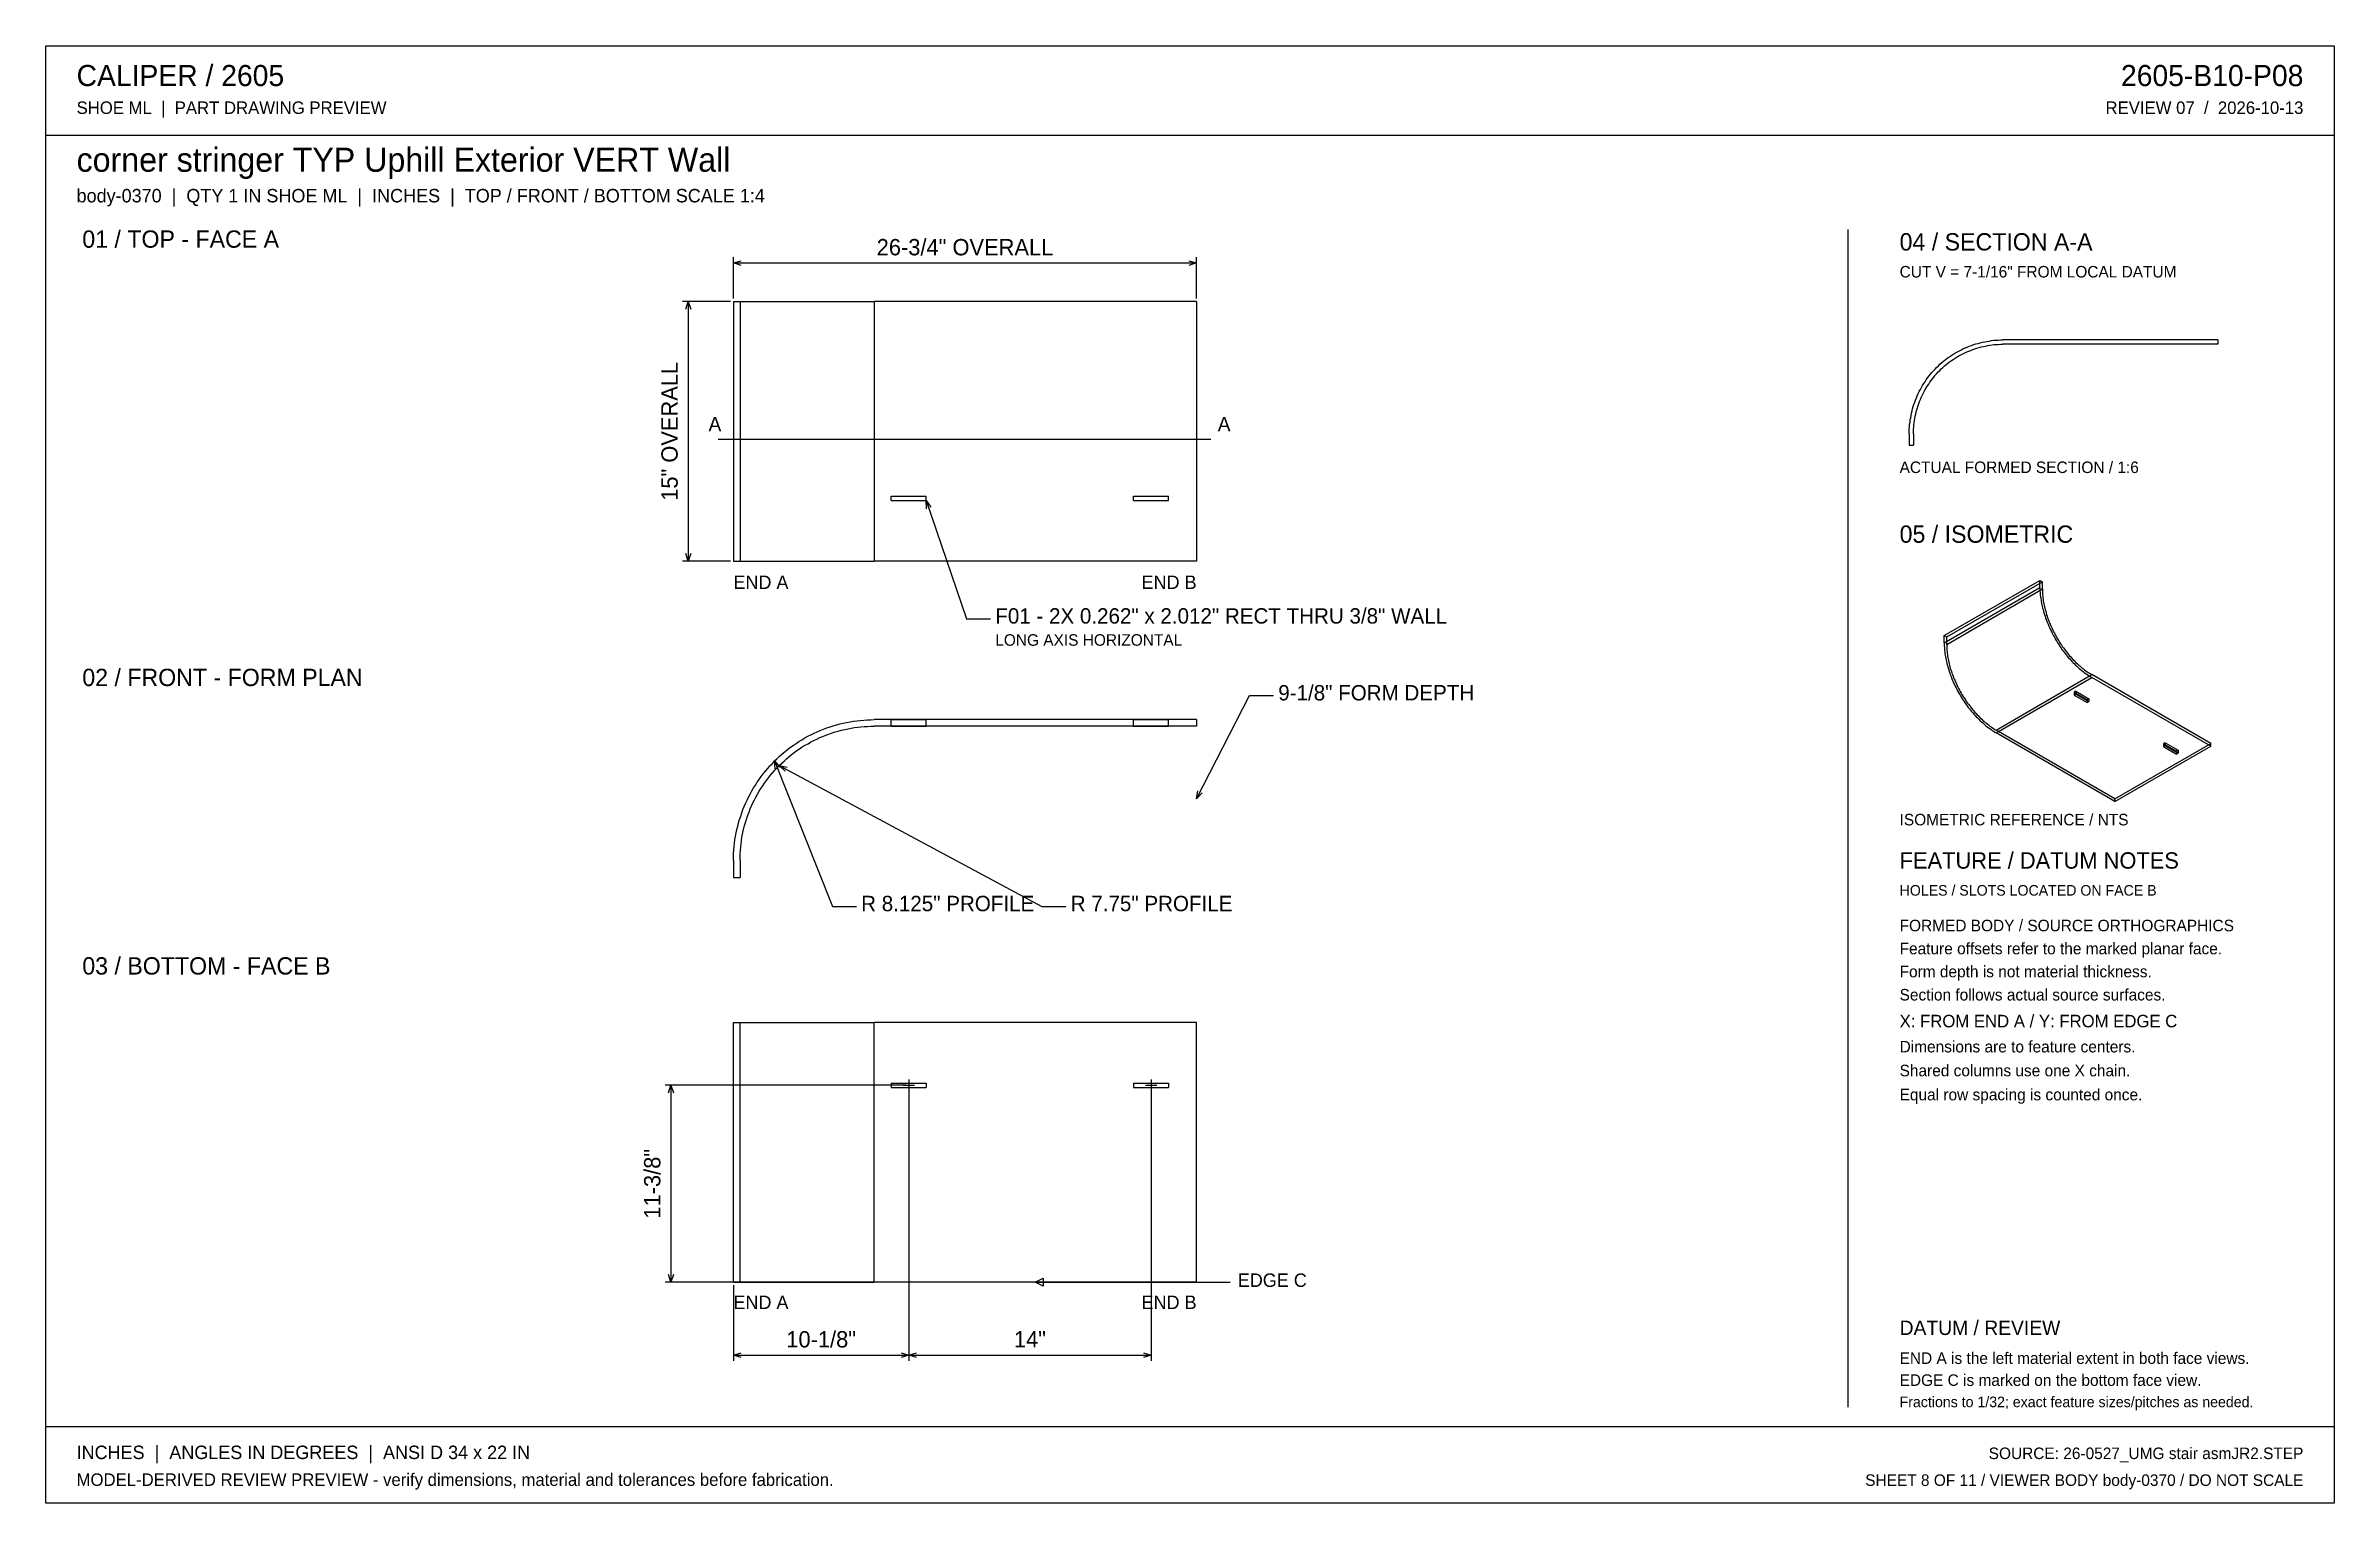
# Model space of a CAD drawing. Header units: inches. Extents: x 2 to 134, y 2 to 86.
import ezdxf
from ezdxf.enums import TextEntityAlignment as Align

# ---------------------------------------------------------------- set-up
doc = ezdxf.new("R2010")
doc.units = ezdxf.units.IN
doc.header["$MEASUREMENT"] = 0

msp = doc.modelspace()

# ---------------------------------------------------------------- texts
at = {"layer": 'ANNOTATION'}
for s, height, p in [('CALIPER / 2605', 1.2222, (3.67, 83.78)), ('SHOE ML  |  PART DRAWING PREVIEW', 0.7222, (3.67, 82.17)), ('corner stringer TYP Uphill Exterior VERT Wall', 1.3889, (3.67, 78.83)), ('body-0370  |  QTY 1 IN SHOE ML  |  INCHES  |  TOP / FRONT / BOTTOM SCALE 1:4', 0.7778, (3.67, 77.06)), ('01 / TOP - FACE A', 1, (4, 74.44)), ('04 / SECTION A-A', 1, (109, 74.28)), ('CUT V = 7-1/16" FROM LOCAL DATUM', 0.6667, (109, 72.72)), ('A', 0.833, (40.18, 63.83)), ('A', 0.833, (69.6, 63.83)), ('ACTUAL FORMED SECTION / 1:6', 0.6667, (109, 61.42)), ('05 / ISOMETRIC', 1, (109, 57.39)), ('END A', 0.778, (41.62, 54.72)), ('F01 - 2X 0.262" x 2.012" RECT THRU 3/8" WALL', 0.8889, (56.75, 52.72)), ('LONG AXIS HORIZONTAL', 0.6667, (56.75, 51.44)), ('02 / FRONT - FORM PLAN', 1, (4, 49.11)), ('9-1/8" FORM DEPTH', 0.8889, (73.1, 48.28)), ('ISOMETRIC REFERENCE / NTS', 0.6667, (109, 41.06)), ('FEATURE / DATUM NOTES', 0.9444, (109, 38.56)), ('HOLES / SLOTS LOCATED ON FACE B', 0.6111, (109, 37)), ('R 8.125" PROFILE', 0.8889, (49, 36.1)), ('R 7.75" PROFILE', 0.8889, (61.11, 36.1)), ('FORMED BODY / SOURCE ORTHOGRAPHICS', 0.6667, (109, 34.94)), ('03 / BOTTOM - FACE B', 1, (4, 32.44)), ('Feature offsets refer to the marked planar face.', 0.6667, (109, 33.61)), ('Form depth is not material thickness.', 0.6667, (109, 32.28)), ('Section follows actual source surfaces.', 0.6667, (109, 30.94)), ('X: FROM END A / Y: FROM EDGE C', 0.7222, (109, 29.39)), ('Dimensions are to feature centers.', 0.6667, (109, 27.94)), ('Shared columns use one X chain.', 0.6667, (109, 26.56)), ('Equal row spacing is counted once.', 0.6667, (109, 25.17)), ('EDGE C', 0.778, (70.76, 14.39)), ('END A', 0.778, (41.62, 13.11)), ('DATUM / REVIEW', 0.8333, (109, 11.61)), ('END A is the left material extent in both face views.', 0.6667, (109, 9.94)), ('EDGE C is marked on the bottom face view.', 0.6667, (109, 8.67)), ('Fractions to 1/32; exact feature sizes/pitches as needed.', 0.6111, (109, 7.44)), ('INCHES  |  ANGLES IN DEGREES  |  ANSI D 34 x 22 IN', 0.7778, (3.67, 4.44)), ('MODEL-DERIVED REVIEW PREVIEW - verify dimensions, material and tolerances before fabrication.', 0.7222, (3.67, 2.89))]:
    msp.add_text(s, height=height, dxfattribs=at).set_placement(p)
for s, height, p in [('2605-B10-P08', 1.2222, (132.33, 83.78)), ('REVIEW 07  /  2026-10-13', 0.7222, (132.33, 82.17)), ('END B', 0.778, (68.38, 54.72)), ('END B', 0.778, (68.38, 13.11)), ('SOURCE: 26-0527_UMG stair asmJR2.STEP', 0.6667, (132.33, 4.44)), ('SHEET 8 OF 11 / VIEWER BODY body-0370 / DO NOT SCALE', 0.6667, (132.33, 2.89))]:
    msp.add_text(s, height=height, dxfattribs=at).set_placement(p, align=Align.RIGHT)
for s, height, p in [('26-3/4" OVERALL', 0.9444, (55, 74)), ('10-1/8"', 0.944, (46.69, 10.89)), ('14"', 0.944, (58.75, 10.89))]:
    msp.add_text(s, height=height, dxfattribs=at).set_placement(p, align=Align.CENTER)
for s, height, p in [('15" OVERALL', 0.9444, (38.4, 63.83)), ('11-3/8"', 0.944, (37.4, 20.35))]:
    msp.add_text(s, height=height, rotation=90, dxfattribs=at).set_placement(p, align=Align.CENTER)

# ---------------------------------------------------------------- linework, layer by layer
at = {"layer": 'ANNOTATION'}
for p, q in [((41.62, 71.5), (41.62, 73.89)), ((41.62, 73.56), (42.07, 73.69)), ((41.62, 73.56), (68.38, 73.56)), ((42.07, 73.42), (41.62, 73.56)), ((67.93, 73.69), (68.38, 73.56)), ((68.38, 73.56), (67.93, 73.42)), ((68.38, 71.5), (68.38, 73.89)), ((41.46, 71.33), (38.68, 71.33)), ((38.87, 70.89), (39.01, 71.33)), ((39.01, 71.33), (39.01, 56.33)), ((39.01, 71.33), (39.15, 70.89)), ((40.74, 63.38), (69.21, 63.38)), ((52.76, 59.83), (55.08, 53)), ((52.77, 59.36), (52.76, 59.83)), ((52.76, 59.83), (53.03, 59.45)), ((41.46, 56.33), (38.68, 56.33)), ((39.01, 56.33), (38.87, 56.78)), ((39.15, 56.78), (39.01, 56.33)), ((55.08, 53), (56.47, 53)), ((68.38, 42.6), (71.43, 48.56)), ((71.43, 48.56), (72.82, 48.56)), ((44, 44.79), (47.34, 36.37)), ((44.04, 44.32), (44, 44.79)), ((44, 44.79), (44.3, 44.42)), ((44.27, 44.52), (59.44, 36.37)), ((44.6, 44.19), (44.27, 44.52)), ((44.27, 44.52), (44.73, 44.43)), ((68.38, 42.6), (68.45, 43.06)), ((68.7, 42.94), (68.38, 42.6)), ((47.34, 36.37), (48.73, 36.37)), ((59.44, 36.37), (60.83, 36.37)), ((51.58, 26.04), (37.68, 26.04)), ((37.87, 25.6), (38.01, 26.04)), ((38.01, 26.04), (38.01, 14.67)), ((38.01, 26.04), (38.15, 25.6)), ((51.42, 26.04), (52.08, 26.04)), ((51.75, 26.38), (51.75, 25.71)), ((51.75, 25.88), (51.75, 10.11)), ((51.75, 25.88), (51.75, 10.11)), ((65.42, 26.04), (66.08, 26.04)), ((65.75, 26.38), (65.75, 25.71)), ((65.75, 25.88), (65.75, 10.11)), ((58.9, 14.67), (37.68, 14.67)), ((38.01, 14.67), (37.87, 15.11)), ((38.15, 15.11), (38.01, 14.67)), ((59.06, 14.67), (59.51, 14.89)), ((59.06, 14.67), (70.32, 14.67)), ((59.51, 14.44), (59.06, 14.67)), ((59.51, 14.89), (59.51, 14.44)), ((41.62, 14.5), (41.62, 10.11)), ((41.62, 10.44), (42.07, 10.58)), ((51.31, 10.58), (51.75, 10.44)), ((51.75, 10.44), (52.19, 10.58)), ((65.31, 10.58), (65.75, 10.44)), ((41.62, 10.44), (51.75, 10.44)), ((42.07, 10.31), (41.62, 10.44)), ((51.75, 10.44), (51.31, 10.31)), ((51.75, 10.44), (65.75, 10.44)), ((52.19, 10.31), (51.75, 10.44)), ((65.75, 10.44), (65.31, 10.31))]:
    msp.add_line(p, q, dxfattribs=at)
at = {"layer": 'OUTLINE'}
for p, q in [((1.89, 86.11), (134.11, 86.11)), ((1.89, 1.89), (1.89, 86.11)), ((134.11, 86.11), (134.11, 1.89)), ((1.89, 80.94), (134.11, 80.94)), ((106, 75.5), (106, 7.44)), ((41.62, 71.33), (41.63, 71.33)), ((41.62, 71.33), (41.62, 56.33)), ((41.62, 71.33), (42, 71.33)), ((41.62, 71.33), (41.62, 56.33)), ((41.63, 71.33), (41.63, 71.33)), ((41.63, 71.33), (41.65, 71.33)), ((41.65, 71.33), (41.66, 71.33)), ((41.66, 71.33), (41.69, 71.33)), ((41.69, 71.33), (41.71, 71.33)), ((41.71, 71.33), (41.74, 71.33)), ((41.74, 71.33), (41.78, 71.33)), ((41.78, 71.33), (41.82, 71.33)), ((41.82, 71.33), (41.87, 71.33)), ((41.87, 71.33), (41.92, 71.33)), ((41.92, 71.33), (41.97, 71.33)), ((41.97, 71.33), (42.04, 71.33)), ((42, 71.33), (42, 71.33)), ((42, 71.33), (42.01, 71.33)), ((42, 71.33), (42, 56.33)), ((42, 71.33), (42, 56.33)), ((42.01, 71.33), (42.02, 71.33)), ((42.02, 71.33), (42.04, 71.33)), ((42.04, 71.33), (42.1, 71.33)), ((42.04, 71.33), (42.06, 71.33)), ((42.06, 71.33), (42.08, 71.33)), ((42.08, 71.33), (42.11, 71.33)), ((42.1, 71.33), (42.17, 71.33)), ((42.11, 71.33), (42.15, 71.33)), ((42.15, 71.33), (42.19, 71.33)), ((42.17, 71.33), (42.24, 71.33)), ((42.19, 71.33), (42.23, 71.33)), ((42.23, 71.33), (42.28, 71.33)), ((42.24, 71.33), (42.32, 71.33)), ((42.28, 71.33), (42.33, 71.33)), ((42.32, 71.33), (42.41, 71.33)), ((42.33, 71.33), (42.39, 71.33)), ((42.39, 71.33), (42.45, 71.33)), ((42.41, 71.33), (42.49, 71.33)), ((42.45, 71.33), (42.52, 71.33)), ((42.49, 71.33), (42.58, 71.33)), ((42.52, 71.33), (42.59, 71.33)), ((42.58, 71.33), (42.68, 71.33)), ((42.59, 71.33), (42.66, 71.33)), ((42.66, 71.33), (42.74, 71.33)), ((42.68, 71.33), (42.78, 71.33)), ((42.74, 71.33), (42.83, 71.33)), ((42.78, 71.33), (42.89, 71.33)), ((42.83, 71.33), (42.92, 71.33)), ((42.89, 71.33), (42.99, 71.33)), ((42.92, 71.33), (43.01, 71.33)), ((42.99, 71.33), (43.11, 71.33)), ((43.01, 71.33), (43.1, 71.33)), ((43.1, 71.33), (43.2, 71.33)), ((43.11, 71.33), (43.22, 71.33)), ((43.2, 71.33), (43.31, 71.33)), ((43.22, 71.33), (43.34, 71.33)), ((43.31, 71.33), (43.41, 71.33)), ((43.34, 71.33), (43.47, 71.33)), ((43.41, 71.33), (43.53, 71.33)), ((43.47, 71.33), (43.6, 71.33)), ((43.53, 71.33), (43.64, 71.33)), ((43.6, 71.33), (43.73, 71.33)), ((43.64, 71.33), (43.76, 71.33)), ((43.73, 71.33), (43.87, 71.33)), ((43.76, 71.33), (43.88, 71.33)), ((43.87, 71.33), (44, 71.33)), ((43.88, 71.33), (44.01, 71.33)), ((44, 71.33), (44.15, 71.33)), ((44.01, 71.33), (44.14, 71.33)), ((44.14, 71.33), (44.27, 71.33)), ((44.15, 71.33), (44.29, 71.33)), ((44.27, 71.33), (44.41, 71.33)), ((44.29, 71.33), (44.44, 71.33)), ((44.41, 71.33), (44.55, 71.33)), ((44.44, 71.33), (44.6, 71.33)), ((44.55, 71.33), (44.69, 71.33)), ((44.6, 71.33), (44.75, 71.33)), ((44.69, 71.33), (44.83, 71.33)), ((44.75, 71.33), (44.91, 71.33)), ((44.83, 71.33), (44.98, 71.33)), ((44.91, 71.33), (45.07, 71.33)), ((44.98, 71.33), (45.13, 71.33)), ((45.07, 71.33), (45.24, 71.33)), ((45.13, 71.33), (45.29, 71.33)), ((45.24, 71.33), (45.4, 71.33)), ((45.29, 71.33), (45.44, 71.33)), ((45.4, 71.33), (45.57, 71.33)), ((45.44, 71.33), (45.6, 71.33)), ((45.57, 71.33), (45.75, 71.33)), ((45.6, 71.33), (45.77, 71.33)), ((45.75, 71.33), (45.92, 71.33)), ((45.77, 71.33), (45.93, 71.33)), ((45.92, 71.33), (46.1, 71.33)), ((45.93, 71.33), (46.1, 71.33)), ((46.1, 71.33), (46.28, 71.33)), ((46.1, 71.33), (46.27, 71.33)), ((46.27, 71.33), (46.44, 71.33)), ((46.28, 71.33), (46.46, 71.33)), ((46.44, 71.33), (46.61, 71.33)), ((46.46, 71.33), (46.64, 71.33)), ((46.61, 71.33), (46.78, 71.33)), ((46.64, 71.33), (46.83, 71.33)), ((46.78, 71.33), (46.96, 71.33)), ((46.83, 71.33), (47.01, 71.33)), ((46.96, 71.33), (47.14, 71.33)), ((47.01, 71.33), (47.2, 71.33)), ((47.14, 71.33), (47.32, 71.33)), ((47.2, 71.33), (47.39, 71.33)), ((47.32, 71.33), (47.5, 71.33)), ((47.39, 71.33), (47.58, 71.33)), ((47.5, 71.33), (47.68, 71.33)), ((47.58, 71.33), (47.78, 71.33)), ((47.68, 71.33), (47.87, 71.33)), ((47.78, 71.33), (47.97, 71.33)), ((47.87, 71.33), (48.05, 71.33)), ((47.97, 71.33), (48.16, 71.33)), ((48.05, 71.33), (48.24, 71.33)), ((48.16, 71.33), (48.36, 71.33)), ((48.24, 71.33), (48.43, 71.33)), ((48.36, 71.33), (48.56, 71.33)), ((48.43, 71.33), (48.61, 71.33)), ((48.56, 71.33), (48.76, 71.33)), ((48.61, 71.33), (48.8, 71.33)), ((48.76, 71.33), (48.95, 71.33)), ((48.8, 71.33), (48.99, 71.33)), ((48.95, 71.33), (49.15, 71.33)), ((48.99, 71.33), (49.18, 71.33)), ((49.15, 71.33), (49.35, 71.33)), ((49.18, 71.33), (49.37, 71.33)), ((49.35, 71.33), (49.55, 71.33)), ((49.37, 71.33), (49.56, 71.33)), ((49.55, 71.33), (49.75, 71.33)), ((49.56, 71.33), (49.75, 71.33)), ((49.75, 71.33), (49.75, 56.33)), ((68.38, 71.33), (49.75, 71.33)), ((68.38, 71.33), (49.75, 71.33)), ((49.75, 71.33), (49.75, 56.33)), ((68.38, 71.33), (68.38, 56.33)), ((68.38, 71.33), (68.38, 56.33)), ((113.02, 68.75), (113.15, 68.79)), ((113.15, 68.79), (113.27, 68.84)), ((113.27, 68.84), (113.4, 68.88)), ((113.4, 68.88), (113.53, 68.91)), ((113.53, 68.91), (113.66, 68.95)), ((113.66, 68.95), (113.79, 68.98)), ((113.79, 68.98), (113.92, 69.01)), ((113.84, 68.74), (113.96, 68.76)), ((113.92, 69.01), (114.05, 69.03)), ((113.96, 68.76), (114.09, 68.79)), ((114.05, 69.03), (114.18, 69.05)), ((114.09, 68.79), (114.21, 68.81)), ((114.18, 69.05), (114.31, 69.07)), ((114.21, 68.81), (114.34, 68.82)), ((114.31, 69.07), (114.44, 69.09)), ((114.34, 68.82), (114.47, 68.84)), ((114.44, 69.09), (114.57, 69.1)), ((114.47, 68.84), (114.59, 68.85)), ((114.57, 69.1), (114.71, 69.1)), ((114.59, 68.85), (114.72, 68.85)), ((114.71, 69.1), (114.84, 69.11)), ((114.72, 68.85), (114.85, 68.86)), ((114.84, 69.11), (114.97, 69.11)), ((114.85, 68.86), (114.97, 68.86)), ((127.39, 69.11), (114.97, 69.11)), ((127.39, 68.86), (114.97, 68.86)), ((127.39, 69.11), (127.39, 68.86)), ((111.05, 67.43), (111.14, 67.52)), ((111.14, 67.52), (111.24, 67.62)), ((111.24, 67.62), (111.33, 67.71)), ((111.32, 67.35), (111.41, 67.44)), ((111.33, 67.71), (111.43, 67.8)), ((111.41, 67.44), (111.5, 67.52)), ((111.43, 67.8), (111.54, 67.88)), ((111.5, 67.52), (111.6, 67.61)), ((111.54, 67.88), (111.64, 67.96)), ((111.6, 67.61), (111.69, 67.69)), ((111.64, 67.96), (111.75, 68.05)), ((111.69, 67.69), (111.79, 67.77)), ((111.75, 68.05), (111.85, 68.12)), ((111.79, 67.77), (111.89, 67.84)), ((111.85, 68.12), (111.96, 68.2)), ((111.89, 67.84), (112, 67.92)), ((111.96, 68.2), (112.07, 68.27)), ((112, 67.92), (112.1, 67.99)), ((112.07, 68.27), (112.19, 68.34)), ((112.1, 67.99), (112.21, 68.06)), ((112.19, 68.34), (112.3, 68.41)), ((112.21, 68.06), (112.32, 68.13)), ((112.3, 68.41), (112.42, 68.47)), ((112.32, 68.13), (112.43, 68.19)), ((112.42, 68.47), (112.54, 68.53)), ((112.43, 68.19), (112.54, 68.25)), ((112.54, 68.53), (112.66, 68.59)), ((112.54, 68.25), (112.65, 68.31)), ((112.65, 68.31), (112.76, 68.37)), ((112.66, 68.59), (112.78, 68.65)), ((112.76, 68.37), (112.88, 68.42)), ((112.78, 68.65), (112.9, 68.7)), ((112.88, 68.42), (113, 68.47)), ((112.9, 68.7), (113.02, 68.75)), ((113, 68.47), (113.11, 68.51)), ((113.11, 68.51), (113.23, 68.56)), ((113.23, 68.56), (113.35, 68.6)), ((113.35, 68.6), (113.47, 68.64)), ((113.47, 68.64), (113.59, 68.67)), ((113.59, 68.67), (113.72, 68.71)), ((113.72, 68.71), (113.84, 68.74)), ((110.08, 66.01), (110.13, 66.13)), ((110.13, 66.13), (110.2, 66.25)), ((110.2, 66.25), (110.26, 66.36)), ((110.26, 66.36), (110.33, 66.48)), ((110.33, 66.48), (110.4, 66.59)), ((110.36, 66.02), (110.42, 66.13)), ((110.4, 66.59), (110.47, 66.7)), ((110.42, 66.13), (110.48, 66.24)), ((110.47, 66.7), (110.54, 66.81)), ((110.48, 66.24), (110.54, 66.35)), ((110.54, 66.81), (110.62, 66.92)), ((110.54, 66.35), (110.61, 66.46)), ((110.61, 66.46), (110.68, 66.56)), ((110.62, 66.92), (110.7, 67.03)), ((110.68, 66.56), (110.75, 66.67)), ((110.7, 67.03), (110.79, 67.13)), ((110.75, 66.67), (110.82, 66.77)), ((110.79, 67.13), (110.87, 67.23)), ((110.82, 66.77), (110.9, 66.87)), ((110.87, 67.23), (110.96, 67.33)), ((110.9, 66.87), (110.98, 66.97)), ((110.96, 67.33), (111.05, 67.43)), ((110.98, 66.97), (111.06, 67.07)), ((111.06, 67.07), (111.14, 67.16)), ((111.14, 67.16), (111.23, 67.26)), ((111.23, 67.26), (111.32, 67.35)), ((109.66, 64.75), (109.69, 64.88)), ((109.69, 64.88), (109.72, 65.01)), ((109.72, 65.01), (109.75, 65.14)), ((109.75, 65.14), (109.79, 65.27)), ((109.79, 65.27), (109.83, 65.39)), ((109.83, 65.39), (109.87, 65.52)), ((109.87, 65.52), (109.92, 65.64)), ((109.9, 64.7), (109.93, 64.83)), ((109.92, 65.64), (109.97, 65.77)), ((109.93, 64.83), (109.96, 64.95)), ((109.96, 64.95), (109.99, 65.07)), ((109.97, 65.77), (110.02, 65.89)), ((109.99, 65.07), (110.03, 65.19)), ((110.02, 65.89), (110.08, 66.01)), ((110.03, 65.19), (110.07, 65.32)), ((110.07, 65.32), (110.11, 65.44)), ((110.11, 65.44), (110.15, 65.55)), ((110.15, 65.55), (110.2, 65.67)), ((110.2, 65.67), (110.25, 65.79)), ((110.25, 65.79), (110.3, 65.9)), ((110.3, 65.9), (110.36, 66.02)), ((109.56, 63.96), (109.57, 64.09)), ((109.56, 63.83), (109.56, 63.96)), ((109.56, 63.69), (109.56, 63.83)), ((109.56, 63.69), (109.56, 63.03)), ((109.57, 64.09), (109.58, 64.23)), ((109.58, 64.23), (109.6, 64.36)), ((109.6, 64.36), (109.61, 64.49)), ((109.61, 64.49), (109.64, 64.62)), ((109.64, 64.62), (109.66, 64.75)), ((109.81, 63.95), (109.82, 64.07)), ((109.81, 63.82), (109.81, 63.95)), ((109.81, 63.69), (109.81, 63.82)), ((109.81, 63.69), (109.81, 63.03)), ((109.82, 64.07), (109.83, 64.2)), ((109.83, 64.2), (109.84, 64.33)), ((109.84, 64.33), (109.86, 64.45)), ((109.86, 64.45), (109.88, 64.58)), ((109.88, 64.58), (109.9, 64.7)), ((109.56, 63.03), (109.81, 63.03)), ((50.74, 60.09), (52.76, 60.09)), ((50.74, 59.83), (50.74, 60.09)), ((50.74, 59.83), (50.74, 60.09)), ((50.74, 60.09), (52.76, 60.09)), ((50.74, 59.83), (52.76, 59.83)), ((50.74, 59.83), (52.76, 59.83)), ((52.76, 59.83), (52.76, 60.09)), ((52.76, 59.83), (52.76, 60.09)), ((64.74, 59.83), (64.74, 60.09)), ((64.74, 59.83), (64.74, 60.09)), ((64.74, 60.09), (66.76, 60.09)), ((64.74, 60.09), (66.76, 60.09)), ((64.74, 59.83), (66.76, 59.83)), ((64.74, 59.83), (66.76, 59.83)), ((66.76, 59.83), (66.76, 60.09)), ((66.76, 59.83), (66.76, 60.09)), ((41.62, 56.33), (41.63, 56.33)), ((41.62, 56.33), (42, 56.33)), ((41.63, 56.33), (41.63, 56.33)), ((41.63, 56.33), (41.65, 56.33)), ((41.65, 56.33), (41.66, 56.33)), ((41.66, 56.33), (41.69, 56.33)), ((41.69, 56.33), (41.71, 56.33)), ((41.71, 56.33), (41.74, 56.33)), ((41.74, 56.33), (41.78, 56.33)), ((41.78, 56.33), (41.82, 56.33)), ((41.82, 56.33), (41.87, 56.33)), ((41.87, 56.33), (41.92, 56.33)), ((41.92, 56.33), (41.97, 56.33)), ((41.97, 56.33), (42.04, 56.33)), ((42, 56.33), (42, 56.33)), ((42, 56.33), (42.01, 56.33)), ((42.01, 56.33), (42.02, 56.33)), ((42.02, 56.33), (42.04, 56.33)), ((42.04, 56.33), (42.06, 56.33)), ((42.04, 56.33), (42.1, 56.33)), ((42.06, 56.33), (42.08, 56.33)), ((42.08, 56.33), (42.11, 56.33)), ((42.1, 56.33), (42.17, 56.33)), ((42.11, 56.33), (42.15, 56.33)), ((42.15, 56.33), (42.19, 56.33)), ((42.17, 56.33), (42.24, 56.33)), ((42.19, 56.33), (42.23, 56.33)), ((42.23, 56.33), (42.28, 56.33)), ((42.24, 56.33), (42.32, 56.33)), ((42.28, 56.33), (42.33, 56.33)), ((42.32, 56.33), (42.41, 56.33)), ((42.33, 56.33), (42.39, 56.33)), ((42.39, 56.33), (42.45, 56.33)), ((42.41, 56.33), (42.49, 56.33)), ((42.45, 56.33), (42.52, 56.33)), ((42.49, 56.33), (42.58, 56.33)), ((42.52, 56.33), (42.59, 56.33)), ((42.58, 56.33), (42.68, 56.33)), ((42.59, 56.33), (42.66, 56.33)), ((42.66, 56.33), (42.74, 56.33)), ((42.68, 56.33), (42.78, 56.33)), ((42.74, 56.33), (42.83, 56.33)), ((42.78, 56.33), (42.89, 56.33)), ((42.83, 56.33), (42.92, 56.33)), ((42.89, 56.33), (42.99, 56.33)), ((42.92, 56.33), (43.01, 56.33)), ((42.99, 56.33), (43.11, 56.33)), ((43.01, 56.33), (43.1, 56.33)), ((43.1, 56.33), (43.2, 56.33)), ((43.11, 56.33), (43.22, 56.33)), ((43.2, 56.33), (43.31, 56.33)), ((43.22, 56.33), (43.34, 56.33)), ((43.31, 56.33), (43.41, 56.33)), ((43.34, 56.33), (43.47, 56.33)), ((43.41, 56.33), (43.53, 56.33)), ((43.47, 56.33), (43.6, 56.33)), ((43.53, 56.33), (43.64, 56.33)), ((43.6, 56.33), (43.73, 56.33)), ((43.64, 56.33), (43.76, 56.33)), ((43.73, 56.33), (43.87, 56.33)), ((43.76, 56.33), (43.88, 56.33)), ((43.87, 56.33), (44, 56.33)), ((43.88, 56.33), (44.01, 56.33)), ((44, 56.33), (44.15, 56.33)), ((44.01, 56.33), (44.14, 56.33)), ((44.14, 56.33), (44.27, 56.33)), ((44.15, 56.33), (44.29, 56.33)), ((44.27, 56.33), (44.41, 56.33)), ((44.29, 56.33), (44.44, 56.33)), ((44.41, 56.33), (44.55, 56.33)), ((44.44, 56.33), (44.6, 56.33)), ((44.55, 56.33), (44.69, 56.33)), ((44.6, 56.33), (44.75, 56.33)), ((44.69, 56.33), (44.83, 56.33)), ((44.75, 56.33), (44.91, 56.33)), ((44.83, 56.33), (44.98, 56.33)), ((44.91, 56.33), (45.07, 56.33)), ((44.98, 56.33), (45.13, 56.33)), ((45.07, 56.33), (45.24, 56.33)), ((45.13, 56.33), (45.29, 56.33)), ((45.24, 56.33), (45.4, 56.33)), ((45.29, 56.33), (45.44, 56.33)), ((45.4, 56.33), (45.57, 56.33)), ((45.44, 56.33), (45.6, 56.33)), ((45.57, 56.33), (45.75, 56.33)), ((45.6, 56.33), (45.77, 56.33)), ((45.75, 56.33), (45.92, 56.33)), ((45.77, 56.33), (45.93, 56.33)), ((45.92, 56.33), (46.1, 56.33)), ((45.93, 56.33), (46.1, 56.33)), ((46.1, 56.33), (46.27, 56.33)), ((46.1, 56.33), (46.28, 56.33)), ((46.27, 56.33), (46.44, 56.33)), ((46.28, 56.33), (46.46, 56.33)), ((46.44, 56.33), (46.61, 56.33)), ((46.46, 56.33), (46.64, 56.33)), ((46.61, 56.33), (46.78, 56.33)), ((46.64, 56.33), (46.83, 56.33)), ((46.78, 56.33), (46.96, 56.33)), ((46.83, 56.33), (47.01, 56.33)), ((46.96, 56.33), (47.14, 56.33)), ((47.01, 56.33), (47.2, 56.33)), ((47.14, 56.33), (47.32, 56.33)), ((47.2, 56.33), (47.39, 56.33)), ((47.32, 56.33), (47.5, 56.33)), ((47.39, 56.33), (47.58, 56.33)), ((47.5, 56.33), (47.68, 56.33)), ((47.58, 56.33), (47.78, 56.33)), ((47.68, 56.33), (47.87, 56.33)), ((47.78, 56.33), (47.97, 56.33)), ((47.87, 56.33), (48.05, 56.33)), ((47.97, 56.33), (48.16, 56.33)), ((48.05, 56.33), (48.24, 56.33)), ((48.16, 56.33), (48.36, 56.33)), ((48.24, 56.33), (48.43, 56.33)), ((48.36, 56.33), (48.56, 56.33)), ((48.43, 56.33), (48.61, 56.33)), ((48.56, 56.33), (48.76, 56.33)), ((48.61, 56.33), (48.8, 56.33)), ((48.76, 56.33), (48.95, 56.33)), ((48.8, 56.33), (48.99, 56.33)), ((48.95, 56.33), (49.15, 56.33)), ((48.99, 56.33), (49.18, 56.33)), ((49.15, 56.33), (49.35, 56.33)), ((49.18, 56.33), (49.37, 56.33)), ((49.35, 56.33), (49.55, 56.33)), ((49.37, 56.33), (49.56, 56.33)), ((49.55, 56.33), (49.75, 56.33)), ((49.56, 56.33), (49.75, 56.33)), ((68.38, 56.33), (49.75, 56.33)), ((68.38, 56.33), (49.75, 56.33)), ((111.58, 52.03), (117.11, 55.22)), ((111.58, 51.6), (117.11, 54.8)), ((111.72, 51.95), (117.25, 55.14)), ((111.72, 51.52), (117.25, 54.72)), ((117.11, 54.8), (117.11, 55.22)), ((117.11, 55.22), (117.25, 55.14)), ((117.11, 54.8), (117.11, 54.71)), ((117.11, 54.71), (117.11, 54.62)), ((117.11, 54.62), (117.12, 54.54)), ((117.12, 54.54), (117.13, 54.45)), ((117.13, 54.45), (117.13, 54.36)), ((117.13, 54.36), (117.14, 54.27)), ((117.14, 54.27), (117.15, 54.18)), ((117.25, 54.72), (117.25, 55.14)), ((117.25, 54.72), (117.25, 54.63)), ((117.25, 54.63), (117.25, 54.55)), ((117.25, 54.55), (117.26, 54.47)), ((117.26, 54.47), (117.26, 54.38)), ((117.26, 54.38), (117.27, 54.3)), ((117.27, 54.3), (117.28, 54.21)), ((117.28, 54.21), (117.29, 54.13)), ((117.15, 54.18), (117.17, 54.09)), ((117.17, 54.09), (117.18, 54)), ((117.18, 54), (117.2, 53.9)), ((117.2, 53.9), (117.22, 53.81)), ((117.22, 53.81), (117.24, 53.72)), ((117.24, 53.72), (117.26, 53.62)), ((117.26, 53.62), (117.29, 53.53)), ((117.29, 54.13), (117.3, 54.04)), ((117.29, 53.53), (117.31, 53.43)), ((117.3, 54.04), (117.32, 53.95)), ((117.31, 53.43), (117.34, 53.34)), ((117.32, 53.95), (117.33, 53.86)), ((117.33, 53.86), (117.35, 53.78)), ((117.34, 53.34), (117.37, 53.25)), ((117.35, 53.78), (117.37, 53.69)), ((117.37, 53.69), (117.39, 53.6)), ((117.37, 53.25), (117.4, 53.15)), ((117.39, 53.6), (117.42, 53.51)), ((117.4, 53.15), (117.43, 53.06)), ((117.42, 53.51), (117.44, 53.42)), ((117.43, 53.06), (117.46, 52.96)), ((117.44, 53.42), (117.47, 53.33)), ((117.46, 52.96), (117.5, 52.87)), ((117.47, 53.33), (117.49, 53.24)), ((117.49, 53.24), (117.52, 53.15)), ((117.52, 53.15), (117.55, 53.06)), ((117.55, 53.06), (117.59, 52.97)), ((117.59, 52.97), (117.62, 52.87)), ((111.58, 51.6), (111.58, 52.03)), ((111.58, 52.03), (111.72, 51.95)), ((111.58, 51.6), (111.58, 51.52)), ((111.72, 51.52), (111.72, 51.95)), ((117.5, 52.87), (117.54, 52.77)), ((117.54, 52.77), (117.58, 52.68)), ((117.58, 52.68), (117.62, 52.58)), ((117.62, 52.87), (117.66, 52.78)), ((117.62, 52.58), (117.66, 52.49)), ((117.66, 52.78), (117.69, 52.69)), ((117.66, 52.49), (117.7, 52.39)), ((117.69, 52.69), (117.73, 52.6)), ((117.7, 52.39), (117.75, 52.3)), ((117.73, 52.6), (117.77, 52.51)), ((117.75, 52.3), (117.79, 52.21)), ((117.77, 52.51), (117.81, 52.43)), ((117.79, 52.21), (117.84, 52.12)), ((117.81, 52.43), (117.85, 52.34)), ((117.84, 52.12), (117.89, 52.02)), ((117.85, 52.34), (117.9, 52.25)), ((117.89, 52.02), (117.94, 51.93)), ((117.9, 52.25), (117.94, 52.16)), ((117.94, 52.16), (117.99, 52.07)), ((117.94, 51.93), (117.99, 51.84)), ((117.99, 52.07), (118.04, 51.99)), ((117.99, 51.84), (118.04, 51.75)), ((118.04, 51.99), (118.09, 51.9)), ((118.04, 51.75), (118.1, 51.66)), ((118.09, 51.9), (118.14, 51.81)), ((118.1, 51.66), (118.15, 51.58)), ((118.14, 51.81), (118.19, 51.73)), ((118.15, 51.58), (118.21, 51.49)), ((118.19, 51.73), (118.24, 51.64)), ((118.24, 51.64), (118.29, 51.56)), ((111.58, 51.52), (111.58, 51.43)), ((111.58, 51.43), (111.59, 51.34)), ((111.59, 51.34), (111.59, 51.25)), ((111.59, 51.25), (111.6, 51.17)), ((111.6, 51.17), (111.61, 51.08)), ((111.61, 51.08), (111.62, 50.98)), ((111.62, 50.98), (111.64, 50.89)), ((111.64, 50.89), (111.65, 50.8)), ((111.65, 50.8), (111.67, 50.71)), ((111.67, 50.71), (111.69, 50.62)), ((111.69, 50.62), (111.71, 50.52)), ((111.71, 50.52), (111.73, 50.43)), ((111.72, 51.52), (111.72, 51.44)), ((111.72, 51.44), (111.72, 51.36)), ((111.72, 51.36), (111.72, 51.27)), ((111.72, 51.27), (111.73, 51.19)), ((111.73, 51.19), (111.74, 51.11)), ((111.73, 50.43), (111.75, 50.33)), ((111.74, 51.11), (111.75, 51.02)), ((111.75, 51.02), (111.76, 50.93)), ((111.75, 50.33), (111.78, 50.24)), ((111.76, 50.93), (111.77, 50.85)), ((111.77, 50.85), (111.79, 50.76)), ((111.79, 50.76), (111.8, 50.67)), ((111.8, 50.67), (111.82, 50.58)), ((111.82, 50.58), (111.84, 50.49)), ((111.84, 50.49), (111.86, 50.4)), ((111.86, 50.4), (111.88, 50.31)), ((111.88, 50.31), (111.91, 50.22)), ((118.21, 51.49), (118.26, 51.4)), ((118.26, 51.4), (118.32, 51.32)), ((118.29, 51.56), (118.35, 51.48)), ((118.32, 51.32), (118.38, 51.23)), ((118.35, 51.48), (118.4, 51.4)), ((118.38, 51.23), (118.44, 51.15)), ((118.4, 51.4), (118.46, 51.32)), ((118.44, 51.15), (118.5, 51.07)), ((118.46, 51.32), (118.52, 51.24)), ((118.5, 51.07), (118.57, 50.99)), ((118.52, 51.24), (118.58, 51.16)), ((118.57, 50.99), (118.63, 50.91)), ((118.58, 51.16), (118.64, 51.08)), ((118.63, 50.91), (118.69, 50.83)), ((118.64, 51.08), (118.7, 51.01)), ((118.69, 50.83), (118.76, 50.75)), ((118.7, 51.01), (118.76, 50.93)), ((118.76, 50.93), (118.82, 50.86)), ((118.76, 50.75), (118.83, 50.68)), ((118.82, 50.86), (118.89, 50.79)), ((118.83, 50.68), (118.89, 50.6)), ((118.89, 50.79), (118.95, 50.72)), ((118.89, 50.6), (118.96, 50.53)), ((118.95, 50.72), (119.01, 50.65)), ((118.96, 50.53), (119.03, 50.46)), ((119.01, 50.65), (119.08, 50.58)), ((119.03, 50.46), (119.1, 50.39)), ((119.08, 50.58), (119.14, 50.51)), ((119.1, 50.39), (119.17, 50.32)), ((119.14, 50.51), (119.21, 50.45)), ((119.17, 50.32), (119.24, 50.26)), ((119.21, 50.45), (119.28, 50.39)), ((119.24, 50.26), (119.31, 50.19)), ((119.28, 50.39), (119.35, 50.32)), ((119.35, 50.32), (119.41, 50.27)), ((119.41, 50.27), (119.48, 50.21)), ((111.78, 50.24), (111.81, 50.15)), ((111.81, 50.15), (111.84, 50.05)), ((111.84, 50.05), (111.87, 49.96)), ((111.87, 49.96), (111.9, 49.86)), ((111.9, 49.86), (111.93, 49.77)), ((111.91, 50.22), (111.93, 50.13)), ((111.93, 50.13), (111.96, 50.04)), ((111.93, 49.77), (111.97, 49.67)), ((111.96, 50.04), (111.99, 49.95)), ((111.97, 49.67), (112, 49.58)), ((111.99, 49.95), (112.02, 49.86)), ((112, 49.58), (112.04, 49.48)), ((112.02, 49.86), (112.05, 49.77)), ((112.04, 49.48), (112.08, 49.39)), ((112.05, 49.77), (112.09, 49.68)), ((112.08, 49.39), (112.12, 49.29)), ((112.09, 49.68), (112.12, 49.59)), ((112.12, 49.59), (112.16, 49.5)), ((112.12, 49.29), (112.17, 49.2)), ((112.16, 49.5), (112.2, 49.41)), ((112.17, 49.2), (112.21, 49.11)), ((112.2, 49.41), (112.24, 49.32)), ((112.21, 49.11), (112.26, 49.01)), ((112.24, 49.32), (112.28, 49.23)), ((112.26, 49.01), (112.31, 48.92)), ((112.28, 49.23), (112.32, 49.14)), ((112.32, 49.14), (112.37, 49.05)), ((112.37, 49.05), (112.41, 48.97)), ((112.41, 48.97), (112.46, 48.88)), ((114.57, 46.57), (120.11, 49.77)), ((114.57, 46.41), (120.11, 49.61)), ((119.31, 50.19), (119.38, 50.13)), ((119.38, 50.13), (119.45, 50.07)), ((119.45, 50.07), (119.52, 50.01)), ((119.48, 50.21), (119.55, 50.15)), ((119.52, 50.01), (119.6, 49.95)), ((119.55, 50.15), (119.62, 50.1)), ((119.6, 49.95), (119.67, 49.9)), ((119.62, 50.1), (119.69, 50.04)), ((119.67, 49.9), (119.74, 49.84)), ((119.69, 50.04), (119.76, 49.99)), ((119.74, 49.84), (119.81, 49.79)), ((119.76, 49.99), (119.83, 49.94)), ((119.81, 49.79), (119.89, 49.74)), ((119.83, 49.94), (119.9, 49.9)), ((119.89, 49.74), (119.96, 49.69)), ((119.9, 49.9), (119.97, 49.85)), ((119.96, 49.69), (120.03, 49.65)), ((119.97, 49.85), (120.04, 49.81)), ((120.03, 49.65), (120.11, 49.61)), ((120.04, 49.81), (120.11, 49.77)), ((126.98, 45.8), (120.11, 49.77)), ((126.98, 45.64), (120.11, 49.61)), ((112.31, 48.92), (112.35, 48.83)), ((112.35, 48.83), (112.4, 48.74)), ((112.4, 48.74), (112.46, 48.65)), ((112.46, 48.88), (112.5, 48.79)), ((112.46, 48.65), (112.51, 48.56)), ((112.5, 48.79), (112.55, 48.7)), ((112.51, 48.56), (112.56, 48.47)), ((112.55, 48.7), (112.6, 48.62)), ((112.56, 48.47), (112.62, 48.38)), ((112.6, 48.62), (112.66, 48.53)), ((112.62, 48.38), (112.67, 48.29)), ((112.66, 48.53), (112.71, 48.45)), ((112.67, 48.29), (112.73, 48.21)), ((112.71, 48.45), (112.76, 48.37)), ((112.73, 48.21), (112.79, 48.12)), ((112.76, 48.37), (112.82, 48.28)), ((112.79, 48.12), (112.85, 48.04)), ((112.82, 48.28), (112.87, 48.2)), ((112.85, 48.04), (112.91, 47.96)), ((112.87, 48.2), (112.93, 48.12)), ((112.91, 47.96), (112.97, 47.87)), ((112.93, 48.12), (112.99, 48.04)), ((112.97, 47.87), (113.03, 47.79)), ((112.99, 48.04), (113.05, 47.97)), ((113.03, 47.79), (113.1, 47.71)), ((113.05, 47.97), (113.11, 47.89)), ((113.1, 47.71), (113.16, 47.64)), ((113.11, 47.89), (113.17, 47.81)), ((113.16, 47.64), (113.23, 47.56)), ((113.17, 47.81), (113.23, 47.74)), ((113.23, 47.74), (113.29, 47.67)), ((113.29, 47.67), (113.35, 47.59)), ((119.19, 48.81), (119.09, 48.75)), ((119.09, 48.75), (119.83, 48.32)), ((119.09, 48.75), (119.09, 48.59)), ((119.19, 48.65), (119.09, 48.59)), ((119.09, 48.59), (119.83, 48.17)), ((119.19, 48.81), (119.19, 48.65)), ((119.19, 48.81), (119.93, 48.38)), ((119.19, 48.65), (119.93, 48.22)), ((119.93, 48.38), (119.83, 48.32)), ((119.83, 48.32), (119.83, 48.17)), ((119.93, 48.22), (119.83, 48.17)), ((119.93, 48.38), (119.93, 48.22)), ((45.92, 46.21), (46.1, 46.3)), ((45.92, 46.21), (46.1, 46.3)), ((46.1, 46.3), (46.28, 46.39)), ((46.1, 46.3), (46.28, 46.39)), ((46.28, 46.39), (46.46, 46.47)), ((46.28, 46.39), (46.46, 46.47)), ((46.46, 46.47), (46.64, 46.55)), ((46.46, 46.47), (46.64, 46.55)), ((46.64, 46.55), (46.83, 46.62)), ((46.64, 46.55), (46.83, 46.62)), ((46.83, 46.62), (47.01, 46.69)), ((46.83, 46.62), (47.01, 46.69)), ((46.96, 46.27), (47.14, 46.34)), ((46.96, 46.27), (47.14, 46.34)), ((47.01, 46.69), (47.2, 46.76)), ((47.01, 46.69), (47.2, 46.76)), ((47.14, 46.34), (47.32, 46.4)), ((47.14, 46.34), (47.32, 46.4)), ((47.2, 46.76), (47.39, 46.82)), ((47.2, 46.76), (47.39, 46.82)), ((47.32, 46.4), (47.5, 46.46)), ((47.32, 46.4), (47.5, 46.46)), ((47.39, 46.82), (47.58, 46.87)), ((47.39, 46.82), (47.58, 46.87)), ((47.5, 46.46), (47.68, 46.51)), ((47.5, 46.46), (47.68, 46.51)), ((47.58, 46.87), (47.78, 46.92)), ((47.58, 46.87), (47.78, 46.92)), ((47.68, 46.51), (47.87, 46.56)), ((47.68, 46.51), (47.87, 46.56)), ((47.78, 46.92), (47.97, 46.97)), ((47.78, 46.92), (47.97, 46.97)), ((47.87, 46.56), (48.05, 46.6)), ((47.87, 46.56), (48.05, 46.6)), ((47.97, 46.97), (48.16, 47.01)), ((47.97, 46.97), (48.16, 47.01)), ((48.05, 46.6), (48.24, 46.64)), ((48.05, 46.6), (48.24, 46.64)), ((48.16, 47.01), (48.36, 47.05)), ((48.16, 47.01), (48.36, 47.05)), ((48.24, 46.64), (48.43, 46.68)), ((48.24, 46.64), (48.43, 46.68)), ((48.36, 47.05), (48.56, 47.08)), ((48.36, 47.05), (48.56, 47.08)), ((48.43, 46.68), (48.61, 46.71)), ((48.43, 46.68), (48.61, 46.71)), ((48.56, 47.08), (48.76, 47.11)), ((48.56, 47.08), (48.76, 47.11)), ((48.61, 46.71), (48.8, 46.73)), ((48.61, 46.71), (48.8, 46.73)), ((48.76, 47.11), (48.95, 47.13)), ((48.76, 47.11), (48.95, 47.13)), ((48.8, 46.73), (48.99, 46.75)), ((48.8, 46.73), (48.99, 46.75)), ((48.95, 47.13), (49.15, 47.14)), ((48.95, 47.13), (49.15, 47.14)), ((48.99, 46.75), (49.18, 46.77)), ((48.99, 46.75), (49.18, 46.77)), ((49.15, 47.14), (49.35, 47.16)), ((49.15, 47.14), (49.35, 47.16)), ((49.18, 46.77), (49.37, 46.78)), ((49.18, 46.77), (49.37, 46.78)), ((49.35, 47.16), (49.55, 47.16)), ((49.35, 47.16), (49.55, 47.16)), ((49.37, 46.78), (49.56, 46.79)), ((49.37, 46.78), (49.56, 46.79)), ((49.55, 47.16), (49.75, 47.17)), ((49.55, 47.16), (49.75, 47.17)), ((49.56, 46.79), (49.75, 46.79)), ((49.56, 46.79), (49.75, 46.79)), ((68.38, 47.17), (49.75, 47.17)), ((68.38, 47.17), (49.75, 47.17)), ((68.38, 46.79), (49.75, 46.79)), ((68.38, 46.79), (49.75, 46.79)), ((50.74, 46.79), (50.74, 47.17)), ((50.74, 46.79), (50.74, 47.17)), ((50.74, 47.17), (52.76, 47.17)), ((50.74, 47.17), (52.76, 47.17)), ((50.74, 46.79), (52.76, 46.79)), ((50.74, 46.79), (52.76, 46.79)), ((52.76, 46.79), (52.76, 47.17)), ((52.76, 46.79), (52.76, 47.17)), ((64.74, 47.17), (66.76, 47.17)), ((64.74, 46.79), (64.74, 47.17)), ((64.74, 46.79), (64.74, 47.17)), ((64.74, 47.17), (66.76, 47.17)), ((64.74, 46.79), (66.76, 46.79)), ((64.74, 46.79), (66.76, 46.79)), ((66.76, 46.79), (66.76, 47.17)), ((66.76, 46.79), (66.76, 47.17)), ((68.38, 47.17), (68.38, 46.79)), ((68.38, 47.17), (68.38, 46.79)), ((113.23, 47.56), (113.29, 47.48)), ((113.29, 47.48), (113.36, 47.41)), ((113.35, 47.59), (113.42, 47.52)), ((113.36, 47.41), (113.43, 47.34)), ((113.42, 47.52), (113.48, 47.45)), ((113.43, 47.34), (113.5, 47.27)), ((113.48, 47.45), (113.55, 47.39)), ((113.5, 47.27), (113.57, 47.2)), ((113.55, 47.39), (113.61, 47.32)), ((113.57, 47.2), (113.63, 47.13)), ((113.61, 47.32), (113.68, 47.25)), ((113.63, 47.13), (113.7, 47.06)), ((113.68, 47.25), (113.75, 47.19)), ((113.7, 47.06), (113.78, 47)), ((113.75, 47.19), (113.81, 47.13)), ((113.78, 47), (113.85, 46.94)), ((113.81, 47.13), (113.88, 47.07)), ((113.85, 46.94), (113.92, 46.87)), ((113.88, 47.07), (113.95, 47.01)), ((113.92, 46.87), (113.99, 46.81)), ((113.95, 47.01), (114.02, 46.96)), ((113.99, 46.81), (114.06, 46.76)), ((114.02, 46.96), (114.09, 46.9)), ((114.06, 46.76), (114.14, 46.7)), ((114.09, 46.9), (114.16, 46.85)), ((114.14, 46.7), (114.21, 46.65)), ((114.16, 46.85), (114.22, 46.8)), ((114.21, 46.65), (114.28, 46.6)), ((114.22, 46.8), (114.29, 46.75)), ((114.28, 46.6), (114.35, 46.55)), ((114.29, 46.75), (114.36, 46.7)), ((114.35, 46.55), (114.43, 46.5)), ((114.36, 46.7), (114.43, 46.66)), ((114.43, 46.66), (114.5, 46.61)), ((114.43, 46.5), (114.5, 46.45)), ((114.5, 46.61), (114.57, 46.57)), ((114.5, 46.45), (114.57, 46.41)), ((121.44, 42.6), (114.57, 46.57)), ((121.44, 42.44), (114.57, 46.41)), ((44.15, 44.93), (44.29, 45.06)), ((44.15, 44.93), (44.29, 45.06)), ((44.29, 45.06), (44.44, 45.19)), ((44.29, 45.06), (44.44, 45.19)), ((44.44, 45.19), (44.6, 45.32)), ((44.44, 45.19), (44.6, 45.32)), ((44.6, 45.32), (44.75, 45.45)), ((44.6, 45.32), (44.75, 45.45)), ((44.69, 44.91), (44.83, 45.03)), ((44.69, 44.91), (44.83, 45.03)), ((44.75, 45.45), (44.91, 45.57)), ((44.75, 45.45), (44.91, 45.57)), ((44.83, 45.03), (44.98, 45.15)), ((44.83, 45.03), (44.98, 45.15)), ((44.91, 45.57), (45.07, 45.68)), ((44.91, 45.57), (45.07, 45.68)), ((44.98, 45.15), (45.13, 45.27)), ((44.98, 45.15), (45.13, 45.27)), ((45.07, 45.68), (45.24, 45.8)), ((45.07, 45.68), (45.24, 45.8)), ((45.13, 45.27), (45.29, 45.38)), ((45.13, 45.27), (45.29, 45.38)), ((45.24, 45.8), (45.4, 45.91)), ((45.24, 45.8), (45.4, 45.91)), ((45.29, 45.38), (45.44, 45.49)), ((45.29, 45.38), (45.44, 45.49)), ((45.4, 45.91), (45.57, 46.01)), ((45.4, 45.91), (45.57, 46.01)), ((45.44, 45.49), (45.6, 45.59)), ((45.44, 45.49), (45.6, 45.59)), ((45.57, 46.01), (45.75, 46.11)), ((45.57, 46.01), (45.75, 46.11)), ((45.6, 45.59), (45.77, 45.69)), ((45.6, 45.59), (45.77, 45.69)), ((45.75, 46.11), (45.92, 46.21)), ((45.75, 46.11), (45.92, 46.21)), ((45.77, 45.69), (45.93, 45.78)), ((45.77, 45.69), (45.93, 45.78)), ((45.93, 45.78), (46.1, 45.88)), ((45.93, 45.78), (46.1, 45.88)), ((46.1, 45.88), (46.27, 45.96)), ((46.1, 45.88), (46.27, 45.96)), ((46.27, 45.96), (46.44, 46.05)), ((46.27, 45.96), (46.44, 46.05)), ((46.44, 46.05), (46.61, 46.13)), ((46.44, 46.05), (46.61, 46.13)), ((46.61, 46.13), (46.78, 46.2)), ((46.61, 46.13), (46.78, 46.2)), ((46.78, 46.2), (46.96, 46.27)), ((46.78, 46.2), (46.96, 46.27)), ((121.44, 42.6), (126.98, 45.8)), ((121.44, 42.44), (126.98, 45.64)), ((124.35, 45.83), (124.25, 45.77)), ((124.25, 45.77), (124.25, 45.61)), ((124.25, 45.77), (124.99, 45.34)), ((124.35, 45.67), (124.25, 45.61)), ((124.25, 45.61), (124.99, 45.18)), ((124.35, 45.83), (124.35, 45.67)), ((124.35, 45.83), (125.09, 45.4)), ((124.35, 45.67), (125.09, 45.24)), ((125.09, 45.4), (124.99, 45.34)), ((124.99, 45.34), (124.99, 45.18)), ((125.09, 45.24), (124.99, 45.18)), ((125.09, 45.4), (125.09, 45.24)), ((126.98, 45.64), (126.98, 45.8)), ((42.99, 43.56), (43.11, 43.72)), ((42.99, 43.56), (43.11, 43.72)), ((43.11, 43.72), (43.22, 43.88)), ((43.11, 43.72), (43.22, 43.88)), ((43.22, 43.88), (43.34, 44.04)), ((43.22, 43.88), (43.34, 44.04)), ((43.34, 44.04), (43.47, 44.2)), ((43.34, 44.04), (43.47, 44.2)), ((43.41, 43.5), (43.53, 43.66)), ((43.41, 43.5), (43.53, 43.66)), ((43.47, 44.2), (43.6, 44.35)), ((43.47, 44.2), (43.6, 44.35)), ((43.53, 43.66), (43.64, 43.81)), ((43.53, 43.66), (43.64, 43.81)), ((43.6, 44.35), (43.73, 44.5)), ((43.6, 44.35), (43.73, 44.5)), ((43.64, 43.81), (43.76, 43.96)), ((43.64, 43.81), (43.76, 43.96)), ((43.73, 44.5), (43.87, 44.64)), ((43.73, 44.5), (43.87, 44.64)), ((43.76, 43.96), (43.88, 44.1)), ((43.76, 43.96), (43.88, 44.1)), ((43.87, 44.64), (44, 44.79)), ((43.87, 44.64), (44, 44.79)), ((43.88, 44.1), (44.01, 44.25)), ((43.88, 44.1), (44.01, 44.25)), ((44, 44.79), (44.15, 44.93)), ((44, 44.79), (44.15, 44.93)), ((44.01, 44.25), (44.14, 44.39)), ((44.01, 44.25), (44.14, 44.39)), ((44.14, 44.39), (44.27, 44.52)), ((44.14, 44.39), (44.27, 44.52)), ((44.27, 44.52), (44.41, 44.65)), ((44.27, 44.52), (44.41, 44.65)), ((44.41, 44.65), (44.55, 44.78)), ((44.41, 44.65), (44.55, 44.78)), ((44.55, 44.78), (44.69, 44.91)), ((44.55, 44.78), (44.69, 44.91)), ((42.24, 42.15), (42.32, 42.33)), ((42.24, 42.15), (42.32, 42.33)), ((42.32, 42.33), (42.41, 42.52)), ((42.32, 42.33), (42.41, 42.52)), ((42.41, 42.52), (42.49, 42.69)), ((42.41, 42.52), (42.49, 42.69)), ((42.49, 42.69), (42.58, 42.87)), ((42.49, 42.69), (42.58, 42.87)), ((42.58, 42.87), (42.68, 43.05)), ((42.58, 42.87), (42.68, 43.05)), ((42.66, 42.18), (42.74, 42.36)), ((42.66, 42.18), (42.74, 42.36)), ((42.68, 43.05), (42.78, 43.22)), ((42.68, 43.05), (42.78, 43.22)), ((42.74, 42.36), (42.83, 42.53)), ((42.74, 42.36), (42.83, 42.53)), ((42.78, 43.22), (42.89, 43.39)), ((42.78, 43.22), (42.89, 43.39)), ((42.83, 42.53), (42.92, 42.69)), ((42.83, 42.53), (42.92, 42.69)), ((42.89, 43.39), (42.99, 43.56)), ((42.89, 43.39), (42.99, 43.56)), ((42.92, 42.69), (43.01, 42.86)), ((42.92, 42.69), (43.01, 42.86)), ((43.01, 42.86), (43.1, 43.03)), ((43.01, 42.86), (43.1, 43.03)), ((43.1, 43.03), (43.2, 43.19)), ((43.1, 43.03), (43.2, 43.19)), ((43.2, 43.19), (43.31, 43.35)), ((43.2, 43.19), (43.31, 43.35)), ((43.31, 43.35), (43.41, 43.5)), ((43.31, 43.35), (43.41, 43.5)), ((121.44, 42.44), (121.44, 42.6)), ((41.82, 40.82), (41.87, 41.02)), ((41.82, 40.82), (41.87, 41.02)), ((41.87, 41.02), (41.92, 41.21)), ((41.87, 41.02), (41.92, 41.21)), ((41.92, 41.21), (41.97, 41.4)), ((41.92, 41.21), (41.97, 41.4)), ((41.97, 41.4), (42.04, 41.59)), ((41.97, 41.4), (42.04, 41.59)), ((42.04, 41.59), (42.1, 41.78)), ((42.04, 41.59), (42.1, 41.78)), ((42.1, 41.78), (42.17, 41.97)), ((42.1, 41.78), (42.17, 41.97)), ((42.17, 41.97), (42.24, 42.15)), ((42.17, 41.97), (42.24, 42.15)), ((42.23, 40.92), (42.28, 41.11)), ((42.23, 40.92), (42.28, 41.11)), ((42.28, 41.11), (42.33, 41.29)), ((42.28, 41.11), (42.33, 41.29)), ((42.33, 41.29), (42.39, 41.47)), ((42.33, 41.29), (42.39, 41.47)), ((42.39, 41.47), (42.45, 41.65)), ((42.39, 41.47), (42.45, 41.65)), ((42.45, 41.65), (42.52, 41.83)), ((42.45, 41.65), (42.52, 41.83)), ((42.52, 41.83), (42.59, 42.01)), ((42.52, 41.83), (42.59, 42.01)), ((42.59, 42.01), (42.66, 42.18)), ((42.59, 42.01), (42.66, 42.18)), ((41.65, 39.64), (41.66, 39.84)), ((41.65, 39.64), (41.66, 39.84)), ((41.66, 39.84), (41.69, 40.04)), ((41.66, 39.84), (41.69, 40.04)), ((41.69, 40.04), (41.71, 40.23)), ((41.69, 40.04), (41.71, 40.23)), ((41.71, 40.23), (41.74, 40.43)), ((41.71, 40.23), (41.74, 40.43)), ((41.74, 40.43), (41.78, 40.63)), ((41.74, 40.43), (41.78, 40.63)), ((41.78, 40.63), (41.82, 40.82)), ((41.78, 40.63), (41.82, 40.82)), ((42.02, 39.61), (42.04, 39.8)), ((42.02, 39.61), (42.04, 39.8)), ((42.04, 39.8), (42.06, 39.99)), ((42.04, 39.8), (42.06, 39.99)), ((42.06, 39.99), (42.08, 40.18)), ((42.06, 39.99), (42.08, 40.18)), ((42.08, 40.18), (42.11, 40.37)), ((42.08, 40.18), (42.11, 40.37)), ((42.11, 40.37), (42.15, 40.55)), ((42.11, 40.37), (42.15, 40.55)), ((42.15, 40.55), (42.19, 40.74)), ((42.15, 40.55), (42.19, 40.74)), ((42.19, 40.74), (42.23, 40.92)), ((42.19, 40.74), (42.23, 40.92)), ((41.62, 39.04), (41.63, 39.24)), ((41.62, 39.04), (41.63, 39.24)), ((41.62, 39.04), (41.62, 38.04)), ((41.62, 39.04), (41.62, 38.04)), ((41.63, 39.44), (41.65, 39.64)), ((41.63, 39.44), (41.65, 39.64)), ((41.63, 39.24), (41.63, 39.44)), ((41.63, 39.24), (41.63, 39.44)), ((42, 39.23), (42.01, 39.42)), ((42, 39.23), (42.01, 39.42)), ((42, 39.04), (42, 39.23)), ((42, 39.04), (42, 39.23)), ((42, 39.04), (42, 38.04)), ((42, 39.04), (42, 38.04)), ((42.01, 39.42), (42.02, 39.61)), ((42.01, 39.42), (42.02, 39.61)), ((41.62, 38.04), (42, 38.04)), ((41.62, 38.04), (42, 38.04)), ((41.62, 14.67), (41.62, 29.67)), ((41.62, 14.67), (41.62, 29.67)), ((41.62, 29.67), (41.63, 29.67)), ((41.62, 29.67), (42, 29.67)), ((41.63, 29.67), (41.63, 29.67)), ((41.63, 29.67), (41.65, 29.67)), ((41.65, 29.67), (41.66, 29.67)), ((41.66, 29.67), (41.69, 29.67)), ((41.69, 29.67), (41.71, 29.67)), ((41.71, 29.67), (41.74, 29.67)), ((41.74, 29.67), (41.78, 29.67)), ((41.78, 29.67), (41.82, 29.67)), ((41.82, 29.67), (41.87, 29.67)), ((41.87, 29.67), (41.92, 29.67)), ((41.92, 29.67), (41.97, 29.67)), ((41.97, 29.67), (42.04, 29.67)), ((42, 29.67), (42, 29.67)), ((42, 29.67), (42.01, 29.67)), ((42, 14.67), (42, 29.67)), ((42, 14.67), (42, 29.67)), ((42.01, 29.67), (42.02, 29.67)), ((42.02, 29.67), (42.04, 29.67)), ((42.04, 29.67), (42.06, 29.67)), ((42.04, 29.67), (42.1, 29.67)), ((42.06, 29.67), (42.08, 29.67)), ((42.08, 29.67), (42.11, 29.67)), ((42.1, 29.67), (42.17, 29.67)), ((42.11, 29.67), (42.15, 29.67)), ((42.15, 29.67), (42.19, 29.67)), ((42.17, 29.67), (42.24, 29.67)), ((42.19, 29.67), (42.23, 29.67)), ((42.23, 29.67), (42.28, 29.67)), ((42.24, 29.67), (42.32, 29.67)), ((42.28, 29.67), (42.33, 29.67)), ((42.32, 29.67), (42.41, 29.67)), ((42.33, 29.67), (42.39, 29.67)), ((42.39, 29.67), (42.45, 29.67)), ((42.41, 29.67), (42.49, 29.67)), ((42.45, 29.67), (42.52, 29.67)), ((42.49, 29.67), (42.58, 29.67)), ((42.52, 29.67), (42.59, 29.67)), ((42.58, 29.67), (42.68, 29.67)), ((42.59, 29.67), (42.66, 29.67)), ((42.66, 29.67), (42.74, 29.67)), ((42.68, 29.67), (42.78, 29.67)), ((42.74, 29.67), (42.83, 29.67)), ((42.78, 29.67), (42.89, 29.67)), ((42.83, 29.67), (42.92, 29.67)), ((42.89, 29.67), (42.99, 29.67)), ((42.92, 29.67), (43.01, 29.67)), ((42.99, 29.67), (43.11, 29.67)), ((43.01, 29.67), (43.1, 29.67)), ((43.1, 29.67), (43.2, 29.67)), ((43.11, 29.67), (43.22, 29.67)), ((43.2, 29.67), (43.31, 29.67)), ((43.22, 29.67), (43.34, 29.67)), ((43.31, 29.67), (43.41, 29.67)), ((43.34, 29.67), (43.47, 29.67)), ((43.41, 29.67), (43.53, 29.67)), ((43.47, 29.67), (43.6, 29.67)), ((43.53, 29.67), (43.64, 29.67)), ((43.6, 29.67), (43.73, 29.67)), ((43.64, 29.67), (43.76, 29.67)), ((43.73, 29.67), (43.87, 29.67)), ((43.76, 29.67), (43.88, 29.67)), ((43.87, 29.67), (44, 29.67)), ((43.88, 29.67), (44.01, 29.67)), ((44, 29.67), (44.15, 29.67)), ((44.01, 29.67), (44.14, 29.67)), ((44.14, 29.67), (44.27, 29.67)), ((44.15, 29.67), (44.29, 29.67)), ((44.27, 29.67), (44.41, 29.67)), ((44.29, 29.67), (44.44, 29.67)), ((44.41, 29.67), (44.55, 29.67)), ((44.44, 29.67), (44.6, 29.67)), ((44.55, 29.67), (44.69, 29.67)), ((44.6, 29.67), (44.75, 29.67)), ((44.69, 29.67), (44.83, 29.67)), ((44.75, 29.67), (44.91, 29.67)), ((44.83, 29.67), (44.98, 29.67)), ((44.91, 29.67), (45.07, 29.67)), ((44.98, 29.67), (45.13, 29.67)), ((45.07, 29.67), (45.24, 29.67)), ((45.13, 29.67), (45.29, 29.67)), ((45.24, 29.67), (45.4, 29.67)), ((45.29, 29.67), (45.44, 29.67)), ((45.4, 29.67), (45.57, 29.67)), ((45.44, 29.67), (45.6, 29.67)), ((45.57, 29.67), (45.75, 29.67)), ((45.6, 29.67), (45.77, 29.67)), ((45.75, 29.67), (45.92, 29.67)), ((45.77, 29.67), (45.93, 29.67)), ((45.92, 29.67), (46.1, 29.67)), ((45.93, 29.67), (46.1, 29.67)), ((46.1, 29.67), (46.27, 29.67)), ((46.1, 29.67), (46.28, 29.67)), ((46.27, 29.67), (46.44, 29.67)), ((46.28, 29.67), (46.46, 29.67)), ((46.44, 29.67), (46.61, 29.67)), ((46.46, 29.67), (46.64, 29.67)), ((46.61, 29.67), (46.78, 29.67)), ((46.64, 29.67), (46.83, 29.67)), ((46.78, 29.67), (46.96, 29.67)), ((46.83, 29.67), (47.01, 29.67)), ((46.96, 29.67), (47.14, 29.67)), ((47.01, 29.67), (47.2, 29.67)), ((47.14, 29.67), (47.32, 29.67)), ((47.2, 29.67), (47.39, 29.67)), ((47.32, 29.67), (47.5, 29.67)), ((47.39, 29.67), (47.58, 29.67)), ((47.5, 29.67), (47.68, 29.67)), ((47.58, 29.67), (47.78, 29.67)), ((47.68, 29.67), (47.87, 29.67)), ((47.78, 29.67), (47.97, 29.67)), ((47.87, 29.67), (48.05, 29.67)), ((47.97, 29.67), (48.16, 29.67)), ((48.05, 29.67), (48.24, 29.67)), ((48.16, 29.67), (48.36, 29.67)), ((48.24, 29.67), (48.43, 29.67)), ((48.36, 29.67), (48.56, 29.67)), ((48.43, 29.67), (48.61, 29.67)), ((48.56, 29.67), (48.76, 29.67)), ((48.61, 29.67), (48.8, 29.67)), ((48.76, 29.67), (48.95, 29.67)), ((48.8, 29.67), (48.99, 29.67)), ((48.95, 29.67), (49.15, 29.67)), ((48.99, 29.67), (49.18, 29.67)), ((49.15, 29.67), (49.35, 29.67)), ((49.18, 29.67), (49.37, 29.67)), ((49.35, 29.67), (49.55, 29.67)), ((49.37, 29.67), (49.56, 29.67)), ((49.55, 29.67), (49.75, 29.67)), ((49.56, 29.67), (49.75, 29.67)), ((68.38, 29.67), (49.75, 29.67)), ((49.75, 14.67), (49.75, 29.67)), ((68.38, 29.67), (49.75, 29.67)), ((49.75, 14.67), (49.75, 29.67)), ((68.38, 14.67), (68.38, 29.67)), ((68.38, 14.67), (68.38, 29.67)), ((50.74, 26.17), (50.74, 25.91)), ((50.74, 26.17), (52.76, 26.17)), ((50.74, 26.17), (50.74, 25.91)), ((50.74, 26.17), (52.76, 26.17)), ((50.74, 25.91), (52.76, 25.91)), ((50.74, 25.91), (52.76, 25.91)), ((52.76, 26.17), (52.76, 25.91)), ((52.76, 26.17), (52.76, 25.91)), ((64.74, 26.17), (66.76, 26.17)), ((64.74, 26.17), (64.74, 25.91)), ((64.74, 26.17), (64.74, 25.91)), ((64.74, 26.17), (66.76, 26.17)), ((64.74, 25.91), (66.76, 25.91)), ((64.74, 25.91), (66.76, 25.91)), ((66.76, 26.17), (66.76, 25.91)), ((66.76, 26.17), (66.76, 25.91)), ((41.62, 14.67), (41.63, 14.67)), ((41.62, 14.67), (42, 14.67)), ((41.63, 14.67), (41.63, 14.67)), ((41.63, 14.67), (41.65, 14.67)), ((41.65, 14.67), (41.66, 14.67)), ((41.66, 14.67), (41.69, 14.67)), ((41.69, 14.67), (41.71, 14.67)), ((41.71, 14.67), (41.74, 14.67)), ((41.74, 14.67), (41.78, 14.67)), ((41.78, 14.67), (41.82, 14.67)), ((41.82, 14.67), (41.87, 14.67)), ((41.87, 14.67), (41.92, 14.67)), ((41.92, 14.67), (41.97, 14.67)), ((41.97, 14.67), (42.04, 14.67)), ((42, 14.67), (42, 14.67)), ((42, 14.67), (42.01, 14.67)), ((42.01, 14.67), (42.02, 14.67)), ((42.02, 14.67), (42.04, 14.67)), ((42.04, 14.67), (42.1, 14.67)), ((42.04, 14.67), (42.06, 14.67)), ((42.06, 14.67), (42.08, 14.67)), ((42.08, 14.67), (42.11, 14.67)), ((42.1, 14.67), (42.17, 14.67)), ((42.11, 14.67), (42.15, 14.67)), ((42.15, 14.67), (42.19, 14.67)), ((42.17, 14.67), (42.24, 14.67)), ((42.19, 14.67), (42.23, 14.67)), ((42.23, 14.67), (42.28, 14.67)), ((42.24, 14.67), (42.32, 14.67)), ((42.28, 14.67), (42.33, 14.67)), ((42.32, 14.67), (42.41, 14.67)), ((42.33, 14.67), (42.39, 14.67)), ((42.39, 14.67), (42.45, 14.67)), ((42.41, 14.67), (42.49, 14.67)), ((42.45, 14.67), (42.52, 14.67)), ((42.49, 14.67), (42.58, 14.67)), ((42.52, 14.67), (42.59, 14.67)), ((42.58, 14.67), (42.68, 14.67)), ((42.59, 14.67), (42.66, 14.67)), ((42.66, 14.67), (42.74, 14.67)), ((42.68, 14.67), (42.78, 14.67)), ((42.74, 14.67), (42.83, 14.67)), ((42.78, 14.67), (42.89, 14.67)), ((42.83, 14.67), (42.92, 14.67)), ((42.89, 14.67), (42.99, 14.67)), ((42.92, 14.67), (43.01, 14.67)), ((42.99, 14.67), (43.11, 14.67)), ((43.01, 14.67), (43.1, 14.67)), ((43.1, 14.67), (43.2, 14.67)), ((43.11, 14.67), (43.22, 14.67)), ((43.2, 14.67), (43.31, 14.67)), ((43.22, 14.67), (43.34, 14.67)), ((43.31, 14.67), (43.41, 14.67)), ((43.34, 14.67), (43.47, 14.67)), ((43.41, 14.67), (43.53, 14.67)), ((43.47, 14.67), (43.6, 14.67)), ((43.53, 14.67), (43.64, 14.67)), ((43.6, 14.67), (43.73, 14.67)), ((43.64, 14.67), (43.76, 14.67)), ((43.73, 14.67), (43.87, 14.67)), ((43.76, 14.67), (43.88, 14.67)), ((43.87, 14.67), (44, 14.67)), ((43.88, 14.67), (44.01, 14.67)), ((44, 14.67), (44.15, 14.67)), ((44.01, 14.67), (44.14, 14.67)), ((44.14, 14.67), (44.27, 14.67)), ((44.15, 14.67), (44.29, 14.67)), ((44.27, 14.67), (44.41, 14.67)), ((44.29, 14.67), (44.44, 14.67)), ((44.41, 14.67), (44.55, 14.67)), ((44.44, 14.67), (44.6, 14.67)), ((44.55, 14.67), (44.69, 14.67)), ((44.6, 14.67), (44.75, 14.67)), ((44.69, 14.67), (44.83, 14.67)), ((44.75, 14.67), (44.91, 14.67)), ((44.83, 14.67), (44.98, 14.67)), ((44.91, 14.67), (45.07, 14.67)), ((44.98, 14.67), (45.13, 14.67)), ((45.07, 14.67), (45.24, 14.67)), ((45.13, 14.67), (45.29, 14.67)), ((45.24, 14.67), (45.4, 14.67)), ((45.29, 14.67), (45.44, 14.67)), ((45.4, 14.67), (45.57, 14.67)), ((45.44, 14.67), (45.6, 14.67)), ((45.57, 14.67), (45.75, 14.67)), ((45.6, 14.67), (45.77, 14.67)), ((45.75, 14.67), (45.92, 14.67)), ((45.77, 14.67), (45.93, 14.67)), ((45.92, 14.67), (46.1, 14.67)), ((45.93, 14.67), (46.1, 14.67)), ((46.1, 14.67), (46.28, 14.67)), ((46.1, 14.67), (46.27, 14.67)), ((46.27, 14.67), (46.44, 14.67)), ((46.28, 14.67), (46.46, 14.67)), ((46.44, 14.67), (46.61, 14.67)), ((46.46, 14.67), (46.64, 14.67)), ((46.61, 14.67), (46.78, 14.67)), ((46.64, 14.67), (46.83, 14.67)), ((46.78, 14.67), (46.96, 14.67)), ((46.83, 14.67), (47.01, 14.67)), ((46.96, 14.67), (47.14, 14.67)), ((47.01, 14.67), (47.2, 14.67)), ((47.14, 14.67), (47.32, 14.67)), ((47.2, 14.67), (47.39, 14.67)), ((47.32, 14.67), (47.5, 14.67)), ((47.39, 14.67), (47.58, 14.67)), ((47.5, 14.67), (47.68, 14.67)), ((47.58, 14.67), (47.78, 14.67)), ((47.68, 14.67), (47.87, 14.67)), ((47.78, 14.67), (47.97, 14.67)), ((47.87, 14.67), (48.05, 14.67)), ((47.97, 14.67), (48.16, 14.67)), ((48.05, 14.67), (48.24, 14.67)), ((48.16, 14.67), (48.36, 14.67)), ((48.24, 14.67), (48.43, 14.67)), ((48.36, 14.67), (48.56, 14.67)), ((48.43, 14.67), (48.61, 14.67)), ((48.56, 14.67), (48.76, 14.67)), ((48.61, 14.67), (48.8, 14.67)), ((48.76, 14.67), (48.95, 14.67)), ((48.8, 14.67), (48.99, 14.67)), ((48.95, 14.67), (49.15, 14.67)), ((48.99, 14.67), (49.18, 14.67)), ((49.15, 14.67), (49.35, 14.67)), ((49.18, 14.67), (49.37, 14.67)), ((49.35, 14.67), (49.55, 14.67)), ((49.37, 14.67), (49.56, 14.67)), ((49.55, 14.67), (49.75, 14.67)), ((49.56, 14.67), (49.75, 14.67)), ((68.38, 14.67), (49.75, 14.67)), ((68.38, 14.67), (49.75, 14.67)), ((1.89, 6.33), (134.11, 6.33)), ((134.11, 1.89), (1.89, 1.89))]:
    msp.add_line(p, q, dxfattribs=at)

msp.set_redraw_order([(e.dxf.handle, doc.entitydb.next_handle()) for e in msp.query("TEXT MTEXT ATTDEF DIMENSION ARC_DIMENSION")])  # texts and dimensions are drawn at this point

doc.saveas('drawing.dxf')
